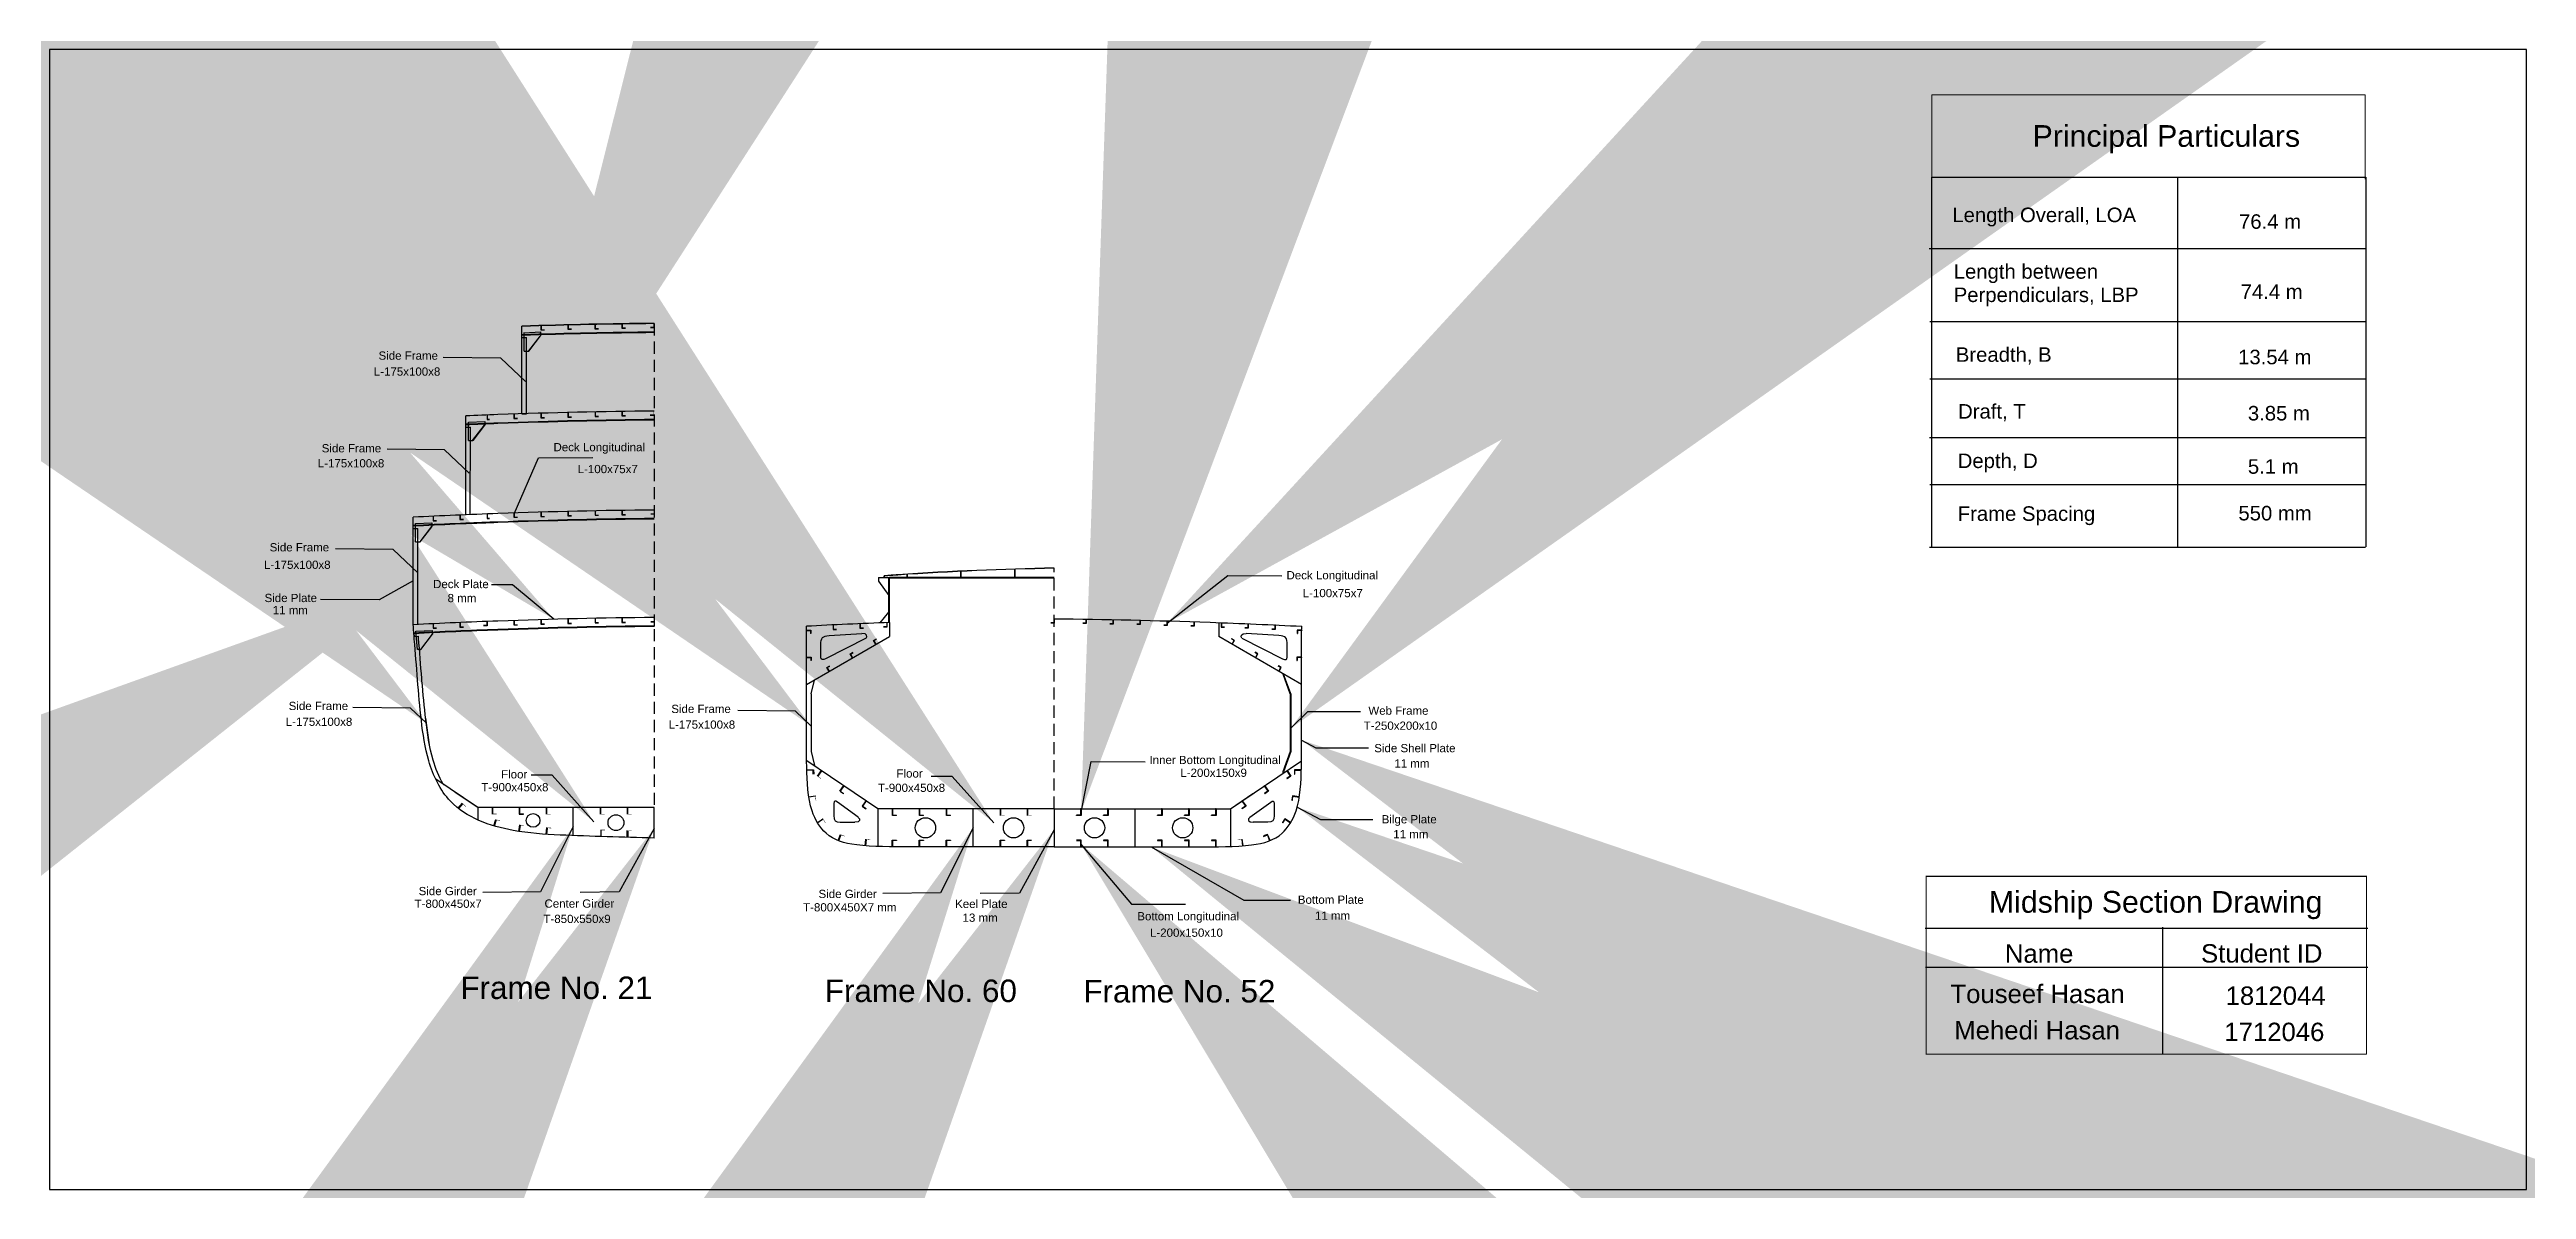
# Model space of a CAD drawing. Header units: inches. Extents: x 19.8 to 70.8, y 11.9 to 35.4.
import ezdxf
from ezdxf.enums import TextEntityAlignment as Align

# ---------------------------------------------------------------- set-up
doc = ezdxf.new("R2010")
doc.units = ezdxf.units.IN
doc.header["$MEASUREMENT"] = 0
for name, pattern in [('C_SOLID_M', [0]), ('DASHED2', [0.375, 0.25, -0.125]), ('HIDDEN', [0.375, 0.25, -0.125])]:
    doc.linetypes.add(name, pattern=pattern)
for name, color, linetype in [('1', 7, 'Continuous'), ('2', 7, 'Continuous'), ('DITTOS', 2, 'C_SOLID_M'), ('L', 3, 'Continuous'), ('T', 4, 'Continuous')]:
    doc.layers.add(name, color=color, linetype=linetype)
doc.layers.add('hatch', color=255, linetype='Continuous', lineweight=9)
doc.layers.add('Text', color=7, linetype='Continuous', lineweight=13)
doc.styles.get("Standard").update_dxf_attribs({"font": 'arial.ttf'})
doc.dimstyles.get("Standard").update_dxf_attribs({"dimtxt": 0.18, "dimasz": 0.18, "dimexe": 0.18, "dimexo": 0.0625, "dimgap": 0.09, "dimtad": 0, "dimtih": 1, "dimtoh": 1, "dimdec": 4, "dimzin": 0, "dimdsep": 46, "dimtxsty": 'Standard', "dimcen": 0.09, "dimadec": 0, "dimazin": 0, "dimtfac": 1, "dimtdec": 4, "dimtofl": 0, "dimtmove": 0, "dimatfit": 3, "dimfxl": 1, "dimtolj": 1, "dimtzin": 0, "dimarcsym": 0})

msp = doc.modelspace()

# ---------------------------------------------------------------- texts
at = {"layer": '1', "color": 5, "attachment_point": 7, "line_spacing_factor": 0.963855}
for s, insert, char_height, width in [('{\\C7;Principal Particulars}', (60.648, 33.217), 0.44671, 6.73301), ('{\\C7;Length Overall, LOA}', (58.994, 31.709), 0.29918, 3.9109), ('{\\C7;76.4 m}', (64.903, 31.657), 0.29918, 1.76081), ('{\\C7;Length between \\PPerpendiculars, LBP}', (59.023, 30.061), 0.29918, 3.91451), ('{\\C7;74.4 m}', (64.936, 30.215), 0.29918, 1.76081), ('{\\C7;Breadth, B}', (59.066, 28.863), 0.29918, 4.44846), ('{\\C7;13.54 m}', (64.884, 28.864), 0.29918, 1.76081), ('{\\C7;Draft, T}', (59.113, 27.692), 0.29918, 4.50925), ('{\\C7;3.85 m}', (65.085, 27.706), 0.29918, 1.52471), ('{\\C7;Depth, D}', (59.105, 26.638), 0.29918, 4.50925), ('{\\C7;5.1 m}', (65.085, 26.607), 0.29918, 1.52471), ('{\\C7;Frame Spacing}', (59.105, 25.55), 0.29918, 4.50925)]:
    msp.add_mtext(s, dxfattribs=dict(at, insert=insert, char_height=char_height, width=width))
at = {"layer": '1', "color": 5, "linetype": 'DASHED2', "insert": (64.89, 25.948), "char_height": 0.29917, "attachment_point": 1}
msp.add_mtext_dynamic_manual_height_columns('{\\C7;550 mm}', width=4.76061, gutter_width=0.379, heights=[0], dxfattribs=at)
at = {"layer": 'Text', "ltscale": 0.5}
for s, p in [('Side Frame', (27.171, 29.047)), ('L-175x100x8', (27.146, 28.718)), ('Side Frame', (26, 27.137)), ('Deck Longitudinal', (31.107, 27.16)), ('L-175x100x8', (25.992, 26.827)), ('L-100x75x7', (31.282, 26.708)), ('Side Frame', (24.927, 25.095)), ('L-175x100x8', (24.884, 24.735)), ('Deck Longitudinal', (46.214, 24.519)), ('Side Plate', (24.75, 24.05)), ('Deck Plate', (28.256, 24.337)), ('8 mm', (28.278, 24.048)), ('L-100x75x7', (46.225, 24.151)), ('11 mm', (24.74, 23.799)), ('L-175x100x8', (25.332, 21.498)), ('Side Frame', (25.319, 21.824)), ('L-175x100x8', (33.223, 21.439)), ('Side Frame', (33.205, 21.763)), ('T-250x200x10', (47.62, 21.417)), ('Web Frame', (47.578, 21.727)), ('Side Shell Plate', (47.917, 20.954)), ('Floor', (29.354, 20.414)), ('Floor', (37.503, 20.432)), ('Inner Bottom Longitudinal', (43.799, 20.71)), ('L-200x150x9', (43.769, 20.446)), ('11 mm', (47.856, 20.639)), ('T-900x450x8', (29.368, 20.149)), ('T-900x450x8', (37.543, 20.136)), ('Bilge Plate', (47.8, 19.487)), ('11 mm', (47.834, 19.18)), ('Side Girder', (27.984, 18.007)), ('Side Girder', (36.226, 17.948)), ('Bottom Plate', (46.184, 17.829)), ('T-800x450x7', (27.993, 17.746)), ('T-850x550x9', (30.649, 17.433)), ('Center Girder', (30.697, 17.749)), ('T-800X450X7 mm', (36.271, 17.672)), ('Keel Plate', (38.982, 17.742)), ('13 mm', (38.957, 17.458)), (' Bottom Longitudinal', (43.212, 17.488)), ('11 mm', (46.22, 17.5)), ('L-200x150x10', (43.209, 17.149))]:
    msp.add_text(s, height=0.1698, dxfattribs=at).set_placement(p, align=Align.MIDDLE_CENTER)
at = {"layer": 'Text', "color": 7, "true_color": 0xffffff, "attachment_point": 7, "line_spacing_factor": 0.963855}
for s, insert, char_height, width in [('{\\C7;Midship Section Drawing}', (59.747, 17.425), 0.44725, 8.86684), ('{\\C7;Name}', (60.077, 16.523), 0.3791, 7.51515), ('{\\C7;Student ID}', (64.12, 16.527), 0.37907, 7.51515), ('{\\C7;Touseef Hasan}', (58.955, 15.693), 0.37907, 7.51515), ('{\\C7;1812044}', (64.626, 15.655), 0.37907, 7.51515), ('{\\C7;Mehedi Hasan}', (59.034, 14.942), 0.37907, 7.51515), ('{\\C7;1712046}', (64.6, 14.908), 0.37907, 7.51515)]:
    msp.add_mtext(s, dxfattribs=dict(at, insert=insert, char_height=char_height, width=width))
at = {"layer": 'Text', "char_height": 0.46365, "attachment_point": 1}
for s, insert in [('Frame No. 21', (28.244, 16.245)), ('Frame No. 60', (35.756, 16.182)), ('Frame No. 52', (41.084, 16.173))]:
    msp.add_mtext_dynamic_manual_height_columns(s, width=5.60499, gutter_width=0.927, heights=[0], dxfattribs=dict(at, insert=insert))

# ---------------------------------------------------------------- hatches: boundary and pattern name
at = {"layer": 'L'}
h = msp.add_hatch(color=256, dxfattribs=at)
h.dxf.hatch_style = 1
h.paths.add_polyline_path([(29.913, 29.667), (29.906, 29.667), (29.906, 29.575), (29.976, 29.575), (29.976, 29.581), (29.913, 29.581)])
h = msp.add_hatch(color=256, dxfattribs=at)
h.dxf.hatch_style = 1
h.paths.add_polyline_path([(30.469, 29.682), (30.463, 29.682), (30.463, 29.59), (30.532, 29.59), (30.532, 29.596), (30.469, 29.596)])
h = msp.add_hatch(color=256, dxfattribs=at)
h.dxf.hatch_style = 1
h.paths.add_polyline_path([(31.026, 29.694), (31.019, 29.694), (31.019, 29.602), (31.089, 29.602), (31.089, 29.608), (31.026, 29.608)])
h = msp.add_hatch(color=256, dxfattribs=at)
h.dxf.hatch_style = 1
h.paths.add_polyline_path([(31.582, 29.704), (31.575, 29.704), (31.575, 29.611), (31.645, 29.611), (31.645, 29.617), (31.582, 29.617)])
h = msp.add_hatch(color=256, dxfattribs=at)
h.dxf.hatch_style = 1
h.paths.add_polyline_path([(32.223, 29.711), (32.229, 29.711), (32.229, 29.618), (32.16, 29.618), (32.16, 29.625), (32.223, 29.625)])
h = msp.add_hatch(color=256, dxfattribs=at)
h.dxf.hatch_style = 1
h.paths.add_polyline_path([(28.843, 27.729), (28.843, 27.736), (28.8, 27.736), (28.8, 27.822), (28.794, 27.822), (28.794, 27.729)])
h = msp.add_hatch(color=256, dxfattribs=at)
h.dxf.hatch_style = 1
h.paths.add_polyline_path([(29.356, 27.842), (29.35, 27.842), (29.35, 27.749), (29.419, 27.749), (29.419, 27.756), (29.356, 27.756)])
h = msp.add_hatch(color=256, dxfattribs=at)
h.dxf.hatch_style = 1
h.paths.add_polyline_path([(29.913, 27.859), (29.906, 27.859), (29.906, 27.767), (29.976, 27.767), (29.976, 27.773), (29.913, 27.773)])
h = msp.add_hatch(color=256, dxfattribs=at)
h.dxf.hatch_style = 1
h.paths.add_polyline_path([(30.469, 27.874), (30.463, 27.874), (30.463, 27.781), (30.532, 27.781), (30.532, 27.788), (30.469, 27.788)])
h = msp.add_hatch(color=256, dxfattribs=at)
h.dxf.hatch_style = 1
h.paths.add_polyline_path([(31.026, 27.886), (31.02, 27.886), (31.02, 27.794), (31.089, 27.794), (31.089, 27.8), (31.026, 27.8)])
h = msp.add_hatch(color=256, dxfattribs=at)
h.dxf.hatch_style = 1
h.paths.add_polyline_path([(31.582, 27.896), (31.575, 27.896), (31.575, 27.803), (31.645, 27.803), (31.645, 27.809), (31.582, 27.809)])
h = msp.add_hatch(color=256, dxfattribs=at)
h.dxf.hatch_style = 1
h.paths.add_polyline_path([(32.221, 27.903), (32.227, 27.903), (32.227, 27.81), (32.158, 27.81), (32.158, 27.816), (32.221, 27.816)])
h = msp.add_hatch(color=256, dxfattribs=at)
h.dxf.hatch_style = 1
h.paths.add_polyline_path([(27.687, 25.735), (27.681, 25.735), (27.681, 25.643), (27.751, 25.643), (27.751, 25.649), (27.687, 25.649)])
h = msp.add_hatch(color=256, dxfattribs=at)
h.dxf.hatch_style = 1
h.paths.add_polyline_path([(28.243, 25.76), (28.237, 25.76), (28.237, 25.667), (28.306, 25.667), (28.306, 25.674), (28.243, 25.674)])
h = msp.add_hatch(color=256, dxfattribs=at)
h.dxf.hatch_style = 1
h.paths.add_polyline_path([(28.843, 25.689), (28.843, 25.696), (28.8, 25.696), (28.8, 25.782), (28.794, 25.782), (28.794, 25.689)])
h = msp.add_hatch(color=256, dxfattribs=at)
h.dxf.hatch_style = 1
h.paths.add_polyline_path([(28.843, 25.689), (28.843, 25.696), (28.8, 25.696), (28.8, 25.782), (28.794, 25.782), (28.794, 25.689)])
h = msp.add_hatch(color=256, dxfattribs=at)
h.dxf.hatch_style = 1
h.paths.add_polyline_path([(29.356, 25.802), (29.35, 25.802), (29.35, 25.709), (29.419, 25.709), (29.419, 25.716), (29.356, 25.716)])
h = msp.add_hatch(color=256, dxfattribs=at)
h.dxf.hatch_style = 1
h.paths.add_polyline_path([(29.913, 25.819), (29.906, 25.819), (29.906, 25.727), (29.976, 25.727), (29.976, 25.733), (29.913, 25.733)])
h = msp.add_hatch(color=256, dxfattribs=at)
h.dxf.hatch_style = 1
h.paths.add_polyline_path([(30.469, 25.834), (30.463, 25.834), (30.463, 25.741), (30.532, 25.741), (30.532, 25.748), (30.469, 25.748)])
h = msp.add_hatch(color=256, dxfattribs=at)
h.dxf.hatch_style = 1
h.paths.add_polyline_path([(31.026, 25.846), (31.02, 25.846), (31.02, 25.754), (31.089, 25.754), (31.089, 25.76), (31.026, 25.76)])
h = msp.add_hatch(color=256, dxfattribs=at)
h.dxf.hatch_style = 1
h.paths.add_polyline_path([(31.582, 25.856), (31.575, 25.856), (31.575, 25.763), (31.645, 25.763), (31.645, 25.769), (31.582, 25.769)])
h = msp.add_hatch(color=256, dxfattribs=at)
h.dxf.hatch_style = 1
h.paths.add_polyline_path([(32.23, 25.863), (32.236, 25.863), (32.236, 25.77), (32.167, 25.77), (32.167, 25.776), (32.23, 25.776)])
h = msp.add_hatch(color=256, dxfattribs=at)
h.dxf.hatch_style = 1
h.paths.add_polyline_path([(27.687, 23.519), (27.681, 23.519), (27.681, 23.426), (27.751, 23.426), (27.751, 23.433), (27.687, 23.433)])
h = msp.add_hatch(color=256, dxfattribs=at)
h.dxf.hatch_style = 1
h.paths.add_polyline_path([(28.243, 23.544), (28.237, 23.544), (28.237, 23.451), (28.306, 23.451), (28.306, 23.458), (28.243, 23.458)])
h = msp.add_hatch(color=256, dxfattribs=at)
h.dxf.hatch_style = 1
h.paths.add_polyline_path([(28.787, 23.566), (28.794, 23.566), (28.794, 23.473), (28.724, 23.473), (28.724, 23.48), (28.787, 23.48)])
h = msp.add_hatch(color=256, dxfattribs=at)
h.dxf.hatch_style = 1
h.paths.add_polyline_path([(28.744, 23.473), (28.744, 23.48), (28.787, 23.48), (28.787, 23.566), (28.794, 23.566), (28.794, 23.473)])
h = msp.add_hatch(color=256, dxfattribs=at)
h.dxf.hatch_style = 1
h.paths.add_polyline_path([(29.356, 23.586), (29.35, 23.586), (29.35, 23.493), (29.419, 23.493), (29.419, 23.499), (29.356, 23.499)])
h = msp.add_hatch(color=256, dxfattribs=at)
h.dxf.hatch_style = 1
h.paths.add_polyline_path([(29.913, 23.603), (29.906, 23.603), (29.906, 23.51), (29.976, 23.51), (29.976, 23.517), (29.913, 23.517)])
h = msp.add_hatch(color=256, dxfattribs=at)
h.dxf.hatch_style = 1
h.paths.add_polyline_path([(30.469, 23.618), (30.463, 23.618), (30.463, 23.525), (30.532, 23.525), (30.532, 23.532), (30.469, 23.532)])
h = msp.add_hatch(color=256, dxfattribs=at)
h.dxf.hatch_style = 1
h.paths.add_polyline_path([(31.026, 23.63), (31.02, 23.63), (31.02, 23.537), (31.089, 23.537), (31.089, 23.544), (31.026, 23.544)])
h = msp.add_hatch(color=256, dxfattribs=at)
h.dxf.hatch_style = 1
h.paths.add_polyline_path([(31.582, 23.639), (31.575, 23.639), (31.575, 23.547), (31.645, 23.547), (31.645, 23.553), (31.582, 23.553)])
h = msp.add_hatch(color=256, dxfattribs=at)
h.dxf.hatch_style = 1
h.paths.add_polyline_path([(32.23, 23.646), (32.236, 23.646), (32.236, 23.554), (32.167, 23.554), (32.167, 23.56), (32.23, 23.56)])
h = msp.add_hatch(color=256, dxfattribs=at)
h.dxf.hatch_style = 1
h.paths.add_polyline_path([(35.931, 23.494), (35.925, 23.494), (35.925, 23.402), (35.994, 23.402), (35.994, 23.408), (35.931, 23.408)])
h = msp.add_hatch(color=256, dxfattribs=at)
h.dxf.hatch_style = 1
h.paths.add_polyline_path([(36.487, 23.519), (36.48, 23.519), (36.48, 23.426), (36.55, 23.426), (36.55, 23.433), (36.487, 23.433)])
h = msp.add_hatch(color=256, dxfattribs=at)
h.dxf.hatch_style = 1
h.paths.add_polyline_path([(37.031, 23.541), (37.037, 23.541), (37.037, 23.448), (36.968, 23.448), (36.968, 23.455), (37.031, 23.455)])
h = msp.add_hatch(color=256, dxfattribs=at)
h.dxf.hatch_style = 1
h.paths.add_polyline_path([(36.987, 23.448), (36.987, 23.455), (37.031, 23.455), (37.031, 23.541), (37.037, 23.541), (37.037, 23.448)])
h = msp.add_hatch(color=256, dxfattribs=at)
h.dxf.hatch_style = 1
h.paths.add_polyline_path([(40.475, 23.622), (40.481, 23.622), (40.481, 23.529), (40.411, 23.529), (40.411, 23.535), (40.475, 23.535)])
h = msp.add_hatch(color=256, dxfattribs=at)
h.dxf.hatch_style = 1
h.paths.add_polyline_path([(41.135, 23.614), (41.142, 23.614), (41.142, 23.522), (41.072, 23.522), (41.072, 23.528), (41.135, 23.528)])
h = msp.add_hatch(color=256, dxfattribs=at)
h.dxf.hatch_style = 1
h.paths.add_polyline_path([(41.691, 23.605), (41.698, 23.605), (41.698, 23.512), (41.628, 23.512), (41.628, 23.519), (41.691, 23.519)])
h = msp.add_hatch(color=256, dxfattribs=at)
h.dxf.hatch_style = 1
h.paths.add_polyline_path([(42.248, 23.593), (42.254, 23.593), (42.254, 23.5), (42.185, 23.5), (42.185, 23.507), (42.248, 23.507)])
h = msp.add_hatch(color=256, dxfattribs=at)
h.dxf.hatch_style = 1
h.paths.add_polyline_path([(42.804, 23.578), (42.811, 23.578), (42.811, 23.485), (42.741, 23.485), (42.741, 23.492), (42.804, 23.492)])
h = msp.add_hatch(color=256, dxfattribs=at)
h.dxf.hatch_style = 1
h.paths.add_polyline_path([(43.361, 23.561), (43.368, 23.561), (43.368, 23.468), (43.298, 23.468), (43.298, 23.474), (43.361, 23.474)])
h = msp.add_hatch(color=256, dxfattribs=at)
h.dxf.hatch_style = 1
h.paths.add_polyline_path([(43.974, 23.448), (43.974, 23.455), (43.93, 23.455), (43.93, 23.541), (43.924, 23.541), (43.924, 23.448)])
h = msp.add_hatch(color=256, dxfattribs=at)
h.dxf.hatch_style = 1
h.paths.add_polyline_path([(43.93, 23.541), (43.924, 23.541), (43.924, 23.448), (43.993, 23.448), (43.993, 23.455), (43.93, 23.455)])
h = msp.add_hatch(color=256, dxfattribs=at)
h.dxf.hatch_style = 1
h.paths.add_polyline_path([(44.474, 23.519), (44.48, 23.519), (44.48, 23.426), (44.411, 23.426), (44.411, 23.433), (44.474, 23.433)])
h = msp.add_hatch(color=256, dxfattribs=at)
h.dxf.hatch_style = 1
h.paths.add_polyline_path([(45.03, 23.494), (45.036, 23.494), (45.036, 23.402), (44.967, 23.402), (44.967, 23.408), (45.03, 23.408)])
h = msp.add_hatch(color=256, dxfattribs=at)
h.dxf.hatch_style = 1
h.paths.add_polyline_path([(35.463, 23.38), (35.463, 23.317), (35.47, 23.317), (35.47, 23.386), (35.377, 23.386), (35.377, 23.38)])
h = msp.add_hatch(color=256, dxfattribs=at)
h.dxf.hatch_style = 1
h.paths.add_polyline_path([(36.769, 23.172), (36.823, 23.204), (36.82, 23.209), (36.76, 23.175), (36.806, 23.094), (36.812, 23.098)])
h = msp.add_hatch(color=256, dxfattribs=at)
h.dxf.hatch_style = 1
h.paths.add_polyline_path([(44.192, 23.172), (44.137, 23.204), (44.141, 23.209), (44.201, 23.175), (44.154, 23.094), (44.149, 23.098)])
h = msp.add_hatch(color=256, dxfattribs=at)
h.dxf.hatch_style = 1
h.paths.add_polyline_path([(45.498, 23.38), (45.498, 23.317), (45.491, 23.317), (45.491, 23.386), (45.584, 23.386), (45.584, 23.38)])
h = msp.add_hatch(color=256, dxfattribs=at)
h.dxf.hatch_style = 1
h.paths.add_polyline_path([(35.468, 22.823), (35.468, 22.76), (35.475, 22.76), (35.475, 22.83), (35.382, 22.83), (35.382, 22.823)])
h = msp.add_hatch(color=256, dxfattribs=at)
h.dxf.hatch_style = 1
h.paths.add_polyline_path([(35.806, 22.614), (35.861, 22.645), (35.858, 22.651), (35.797, 22.616), (35.844, 22.536), (35.85, 22.539)])
h = msp.add_hatch(color=256, dxfattribs=at)
h.dxf.hatch_style = 1
h.paths.add_polyline_path([(36.288, 22.893), (36.342, 22.925), (36.339, 22.93), (36.279, 22.895), (36.325, 22.815), (36.331, 22.818)])
h = msp.add_hatch(color=256, dxfattribs=at)
h.dxf.hatch_style = 1
h.paths.add_polyline_path([(44.673, 22.893), (44.619, 22.925), (44.622, 22.93), (44.682, 22.895), (44.636, 22.815), (44.63, 22.818)])
h = msp.add_hatch(color=256, dxfattribs=at)
h.dxf.hatch_style = 1
h.paths.add_polyline_path([(45.155, 22.614), (45.1, 22.645), (45.103, 22.651), (45.163, 22.616), (45.117, 22.536), (45.111, 22.539)])
h = msp.add_hatch(color=256, dxfattribs=at)
h.dxf.hatch_style = 1
h.paths.add_polyline_path([(45.492, 22.823), (45.492, 22.76), (45.486, 22.76), (45.486, 22.83), (45.579, 22.83), (45.579, 22.823)])
h = msp.add_hatch(color=256, dxfattribs=at)
h.dxf.hatch_style = 1
h.paths.add_polyline_path([(35.385, 20.495), (35.385, 20.504), (35.524, 20.507), (35.527, 20.415), (35.517, 20.415), (35.515, 20.498)])
h = msp.add_hatch(color=256, dxfattribs=at)
h.dxf.hatch_style = 1
h.paths.add_polyline_path([(35.612, 20.377), (35.682, 20.33), (35.677, 20.323), (35.6, 20.375), (35.678, 20.491), (35.685, 20.486)])
h = msp.add_hatch(color=256, dxfattribs=at)
h.dxf.hatch_style = 1
h.paths.add_polyline_path([(45.349, 20.377), (45.279, 20.33), (45.284, 20.323), (45.361, 20.375), (45.283, 20.491), (45.276, 20.486)])
h = msp.add_hatch(color=256, dxfattribs=at)
h.dxf.hatch_style = 1
h.paths.add_polyline_path([(45.575, 20.495), (45.576, 20.504), (45.437, 20.507), (45.434, 20.415), (45.444, 20.415), (45.446, 20.498)])
h = msp.add_hatch(color=256, dxfattribs=at)
h.dxf.hatch_style = 1
h.paths.add_polyline_path([(35.427, 19.941), (35.426, 19.95), (35.563, 19.972), (35.578, 19.88), (35.568, 19.879), (35.555, 19.961)])
h = msp.add_hatch(color=256, dxfattribs=at)
h.dxf.hatch_style = 1
h.paths.add_polyline_path([(36.074, 20.067), (36.144, 20.02), (36.139, 20.013), (36.062, 20.065), (36.14, 20.18), (36.147, 20.176)])
h = msp.add_hatch(color=256, dxfattribs=at)
h.dxf.hatch_style = 1
h.paths.add_polyline_path([(44.887, 20.067), (44.817, 20.02), (44.822, 20.013), (44.899, 20.065), (44.821, 20.18), (44.814, 20.176)])
h = msp.add_hatch(color=256, dxfattribs=at)
h.dxf.hatch_style = 1
h.paths.add_polyline_path([(45.534, 19.941), (45.535, 19.95), (45.398, 19.972), (45.383, 19.88), (45.392, 19.879), (45.405, 19.961)])
h = msp.add_hatch(color=256, dxfattribs=at)
h.dxf.hatch_style = 1
h.paths.add_polyline_path([(28.203, 19.711), (28.197, 19.717), (28.292, 19.818), (28.36, 19.755), (28.353, 19.748), (28.292, 19.805)])
h = msp.add_hatch(color=256, dxfattribs=at)
h.dxf.hatch_style = 1
h.paths.add_polyline_path([(28.907, 19.6), (28.991, 19.6), (28.991, 19.591), (28.899, 19.591), (28.899, 19.73), (28.907, 19.73)])
h = msp.add_hatch(color=256, dxfattribs=at)
h.dxf.hatch_style = 1
h.paths.add_polyline_path([(28.944, 19.348), (28.936, 19.35), (28.975, 19.484), (29.064, 19.458), (29.061, 19.449), (28.981, 19.472)])
h = msp.add_hatch(color=256, dxfattribs=at)
h.dxf.hatch_style = 1
h.paths.add_polyline_path([(29.463, 19.599), (29.548, 19.599), (29.548, 19.591), (29.455, 19.591), (29.455, 19.73), (29.463, 19.73)])
h = msp.add_hatch(color=256, dxfattribs=at)
h.dxf.hatch_style = 1
h.paths.add_polyline_path([(30.02, 19.599), (30.104, 19.599), (30.104, 19.591), (30.011, 19.591), (30.011, 19.73), (30.02, 19.73)])
h = msp.add_hatch(color=256, dxfattribs=at)
h.dxf.hatch_style = 1
h.paths.add_polyline_path([(31.132, 19.599), (31.217, 19.599), (31.217, 19.591), (31.124, 19.591), (31.124, 19.73), (31.132, 19.73)])
h = msp.add_hatch(color=256, dxfattribs=at)
h.dxf.hatch_style = 1
h.paths.add_polyline_path([(31.689, 19.599), (31.773, 19.599), (31.773, 19.591), (31.68, 19.591), (31.68, 19.73), (31.689, 19.73)])
h = msp.add_hatch(color=256, dxfattribs=at)
h.dxf.hatch_style = 1
h.paths.add_polyline_path([(35.609, 19.415), (35.604, 19.423), (35.721, 19.498), (35.771, 19.42), (35.764, 19.415), (35.718, 19.486)])
h = msp.add_hatch(color=256, dxfattribs=at)
h.dxf.hatch_style = 1
h.paths.add_polyline_path([(36.535, 19.757), (36.605, 19.71), (36.601, 19.703), (36.524, 19.754), (36.601, 19.87), (36.608, 19.865)])
h = msp.add_hatch(color=256, dxfattribs=at)
h.dxf.hatch_style = 1
h.paths.add_polyline_path([(37.15, 19.575), (37.235, 19.575), (37.235, 19.566), (37.142, 19.566), (37.142, 19.705), (37.15, 19.705)])
h = msp.add_hatch(color=256, dxfattribs=at)
h.dxf.hatch_style = 1
h.paths.add_polyline_path([(37.707, 19.574), (37.791, 19.574), (37.791, 19.566), (37.699, 19.566), (37.699, 19.705), (37.707, 19.705)])
h = msp.add_hatch(color=256, dxfattribs=at)
h.dxf.hatch_style = 1
h.paths.add_polyline_path([(38.263, 19.574), (38.348, 19.574), (38.348, 19.566), (38.255, 19.566), (38.255, 19.705), (38.263, 19.705)])
h = msp.add_hatch(color=256, dxfattribs=at)
h.dxf.hatch_style = 1
h.paths.add_polyline_path([(39.376, 19.574), (39.46, 19.574), (39.46, 19.566), (39.368, 19.566), (39.368, 19.705), (39.376, 19.705)])
h = msp.add_hatch(color=256, dxfattribs=at)
h.dxf.hatch_style = 1
h.paths.add_polyline_path([(39.932, 19.574), (40.017, 19.574), (40.017, 19.566), (39.924, 19.566), (39.924, 19.705), (39.932, 19.705)])
h = msp.add_hatch(color=256, dxfattribs=at)
h.dxf.hatch_style = 1
h.paths.add_polyline_path([(41.028, 19.574), (40.944, 19.574), (40.944, 19.566), (41.037, 19.566), (41.037, 19.705), (41.028, 19.705)])
h = msp.add_hatch(color=256, dxfattribs=at)
h.dxf.hatch_style = 1
h.paths.add_polyline_path([(41.585, 19.574), (41.5, 19.574), (41.5, 19.566), (41.593, 19.566), (41.593, 19.705), (41.585, 19.705)])
h = msp.add_hatch(color=256, dxfattribs=at)
h.dxf.hatch_style = 1
h.paths.add_polyline_path([(42.698, 19.574), (42.613, 19.574), (42.613, 19.566), (42.706, 19.566), (42.706, 19.705), (42.698, 19.705)])
h = msp.add_hatch(color=256, dxfattribs=at)
h.dxf.hatch_style = 1
h.paths.add_polyline_path([(43.254, 19.574), (43.17, 19.574), (43.17, 19.566), (43.262, 19.566), (43.262, 19.705), (43.254, 19.705)])
h = msp.add_hatch(color=256, dxfattribs=at)
h.dxf.hatch_style = 1
h.paths.add_polyline_path([(43.81, 19.575), (43.726, 19.575), (43.726, 19.566), (43.819, 19.566), (43.819, 19.705), (43.81, 19.705)])
h = msp.add_hatch(color=256, dxfattribs=at)
h.dxf.hatch_style = 1
h.paths.add_polyline_path([(44.425, 19.757), (44.355, 19.71), (44.36, 19.703), (44.437, 19.754), (44.359, 19.87), (44.352, 19.865)])
h = msp.add_hatch(color=256, dxfattribs=at)
h.dxf.hatch_style = 1
h.paths.add_polyline_path([(45.352, 19.415), (45.357, 19.423), (45.24, 19.498), (45.189, 19.42), (45.197, 19.415), (45.242, 19.486)])
h = msp.add_hatch(color=256, dxfattribs=at)
h.dxf.hatch_style = 1
h.paths.add_polyline_path([(29.456, 19.235), (29.447, 19.237), (29.467, 19.374), (29.559, 19.36), (29.558, 19.351), (29.475, 19.364)])
h = msp.add_hatch(color=256, dxfattribs=at)
h.dxf.hatch_style = 1
h.paths.add_polyline_path([(30.023, 19.178), (30.014, 19.178), (30.025, 19.317), (30.118, 19.31), (30.117, 19.301), (30.034, 19.307)])
h = msp.add_hatch(color=256, dxfattribs=at)
h.dxf.hatch_style = 1
h.paths.add_polyline_path([(31.139, 19.131), (31.13, 19.131), (31.13, 19.27), (31.223, 19.27), (31.223, 19.26), (31.139, 19.26)])
h = msp.add_hatch(color=256, dxfattribs=at)
h.dxf.hatch_style = 1
h.paths.add_polyline_path([(31.695, 19.244), (31.778, 19.244), (31.778, 19.253), (31.685, 19.253), (31.685, 19.114), (31.695, 19.114)])
h = msp.add_hatch(color=256, dxfattribs=at)
h.dxf.hatch_style = 1
h.paths.add_polyline_path([(36.083, 19.164), (36.161, 19.134), (36.164, 19.143), (36.078, 19.176), (36.028, 19.046), (36.037, 19.043)])
h = msp.add_hatch(color=256, dxfattribs=at)
h.dxf.hatch_style = 1
h.paths.add_polyline_path([(36.611, 19.068), (36.694, 19.057), (36.695, 19.066), (36.603, 19.078), (36.586, 18.94), (36.595, 18.939)])
h = msp.add_hatch(color=256, dxfattribs=at)
h.dxf.hatch_style = 1
h.paths.add_polyline_path([(37.151, 18.92), (37.142, 18.92), (37.142, 19.059), (37.235, 19.059), (37.235, 19.05), (37.151, 19.05)])
h = msp.add_hatch(color=256, dxfattribs=at)
h.dxf.hatch_style = 1
h.paths.add_polyline_path([(37.708, 18.917), (37.699, 18.917), (37.699, 19.056), (37.791, 19.056), (37.791, 19.047), (37.708, 19.047)])
h = msp.add_hatch(color=256, dxfattribs=at)
h.dxf.hatch_style = 1
h.paths.add_polyline_path([(38.264, 18.917), (38.255, 18.917), (38.255, 19.056), (38.348, 19.056), (38.348, 19.047), (38.264, 19.047)])
h = msp.add_hatch(color=256, dxfattribs=at)
h.dxf.hatch_style = 1
h.paths.add_polyline_path([(39.377, 18.917), (39.368, 18.917), (39.368, 19.056), (39.46, 19.056), (39.46, 19.047), (39.377, 19.047)])
h = msp.add_hatch(color=256, dxfattribs=at)
h.dxf.hatch_style = 1
h.paths.add_polyline_path([(39.933, 19.047), (40.017, 19.047), (40.017, 19.056), (39.924, 19.056), (39.924, 18.917), (39.933, 18.917)])
h = msp.add_hatch(color=256, dxfattribs=at)
h.dxf.hatch_style = 1
h.paths.add_polyline_path([(41.028, 19.047), (40.944, 19.047), (40.944, 19.056), (41.037, 19.056), (41.037, 18.917), (41.028, 18.917)])
h = msp.add_hatch(color=256, dxfattribs=at)
h.dxf.hatch_style = 1
h.paths.add_polyline_path([(41.584, 18.917), (41.593, 18.917), (41.593, 19.056), (41.5, 19.056), (41.5, 19.047), (41.584, 19.047)])
h = msp.add_hatch(color=256, dxfattribs=at)
h.dxf.hatch_style = 1
h.paths.add_polyline_path([(42.697, 18.917), (42.706, 18.917), (42.706, 19.056), (42.613, 19.056), (42.613, 19.047), (42.697, 19.047)])
h = msp.add_hatch(color=256, dxfattribs=at)
h.dxf.hatch_style = 1
h.paths.add_polyline_path([(43.253, 18.917), (43.262, 18.917), (43.262, 19.056), (43.17, 19.056), (43.17, 19.047), (43.253, 19.047)])
h = msp.add_hatch(color=256, dxfattribs=at)
h.dxf.hatch_style = 1
h.paths.add_polyline_path([(43.809, 18.92), (43.819, 18.92), (43.819, 19.059), (43.726, 19.059), (43.726, 19.05), (43.809, 19.05)])
h = msp.add_hatch(color=256, dxfattribs=at)
h.dxf.hatch_style = 1
h.paths.add_polyline_path([(44.35, 19.068), (44.267, 19.057), (44.266, 19.066), (44.358, 19.078), (44.375, 18.94), (44.366, 18.939)])
h = msp.add_hatch(color=256, dxfattribs=at)
h.dxf.hatch_style = 1
h.paths.add_polyline_path([(44.878, 19.164), (44.8, 19.134), (44.797, 19.143), (44.883, 19.176), (44.933, 19.046), (44.924, 19.043)])

# ---------------------------------------------------------------- linework, layer by layer
for p, q in [((58.564, 32.728), (58.564, 25.103)), ((58.565, 32.728), (67.516, 32.728)), ((63.633, 32.722), (63.633, 25.097)), ((67.516, 32.727), (67.516, 25.102)), ((58.518, 31.252), (67.514, 31.252)), ((58.532, 29.751), (67.511, 29.751)), ((29.512, 29.418), (29.605, 29.418)), ((29.56, 29.519), (29.895, 29.535)), ((29.56, 29.141), (29.56, 29.52)), ((29.56, 29.141), (29.653, 29.141)), ((29.605, 29.141), (29.644, 29.141)), ((29.626, 29.141), (29.653, 29.141)), ((29.895, 29.535), (29.897, 29.456)), ((29.897, 29.48), (29.898, 29.456)), ((58.532, 28.571), (67.514, 28.571)), ((28.355, 27.573), (28.456, 27.573)), ((28.41, 27.673), (28.746, 27.69)), ((28.41, 27.295), (28.41, 27.674)), ((28.74, 27.634), (28.741, 27.61)), ((28.746, 27.69), (28.747, 27.61)), ((28.41, 27.295), (28.504, 27.295)), ((28.455, 27.295), (28.497, 27.295)), ((28.476, 27.295), (28.504, 27.295)), ((58.525, 27.357), (67.512, 27.357)), ((58.532, 26.392), (67.51, 26.392)), ((27.321, 25.584), (27.657, 25.6)), ((27.321, 25.205), (27.321, 25.584)), ((27.657, 25.6), (27.658, 25.521)), ((27.273, 25.483), (27.366, 25.484)), ((27.321, 25.205), (27.415, 25.205)), ((27.387, 25.205), (27.415, 25.205)), ((58.524, 25.097), (67.511, 25.097)), ((37.452, 24.47), (37.452, 24.54)), ((37.462, 24.47), (37.462, 24.541)), ((38.558, 24.47), (38.558, 24.603)), ((38.567, 24.47), (38.567, 24.603)), ((39.669, 24.47), (39.669, 24.645)), ((39.678, 24.47), (39.678, 24.646)), ((36.863, 24.47), (37.435, 24.47)), ((36.863, 24.47), (36.863, 24.462)), ((36.98, 24.462), (36.863, 24.462)), ((36.863, 24.462), (36.863, 24.397)), ((36.863, 24.397), (37.076, 24.099)), ((37.076, 24.462), (36.98, 24.462)), ((37.076, 23.543), (37.076, 24.462)), ((37.076, 23.543), (37.076, 24.099)), ((40.48, 24.47), (37.087, 24.47)), ((37.087, 23.543), (37.087, 24.462)), ((37.087, 24.462), (40.48, 24.462)), ((37.087, 23.543), (37.087, 24.099)), ((36.899, 23.536), (37.076, 23.759)), ((37.087, 23.543), (37.087, 23.258)), ((43.874, 23.543), (43.874, 23.258)), ((27.287, 23.314), (27.291, 23.258)), ((27.291, 23.258), (27.38, 23.262)), ((27.329, 23.364), (27.669, 23.381)), ((27.364, 22.99), (27.329, 23.364)), ((27.401, 22.99), (27.364, 22.99)), ((27.401, 22.99), (27.433, 22.99)), ((27.673, 23.301), (27.669, 23.381)), ((27.671, 23.333), (27.673, 23.301)), ((35.38, 22.267), (37.087, 23.258)), ((36.812, 23.098), (36.769, 23.172)), ((45.581, 22.267), (43.874, 23.258)), ((36.846, 19.705), (35.382, 20.689)), ((44.115, 19.705), (45.579, 20.689)), ((32.237, 19.099), (32.236, 19.73)), ((36.846, 19.705), (36.846, 18.925)), ((38.811, 18.917), (38.811, 19.705)), ((40.48, 19.705), (44.115, 19.705)), ((40.481, 19.705), (40.48, 18.917)), ((42.15, 18.917), (42.15, 19.705)), ((44.115, 19.705), (44.115, 18.925)), ((67.539, 18.304), (58.447, 18.304)), ((58.435, 17.245), (67.554, 17.245)), ((63.328, 17.262), (63.328, 14.654)), ((58.443, 16.439), (67.556, 16.439))]:
    msp.add_line(p, q)
at = {"linetype": 'HIDDEN'}
for q in [(40.48, 24.667), (40.48, 23.553)]:
    msp.add_line((40.481, 19.705), q, dxfattribs=at)
for points, knots in [([(40.48, 24.667), (39.425, 24.643), (38.277, 24.602), (37.081, 24.514), (36.98, 24.505)], [0, 0, 0, 0, 3.543674, 3.838207, 3.838207, 3.838207, 3.838207]), ([(40.48, 24.663), (39.425, 24.638), (38.277, 24.598), (37.081, 24.51), (36.98, 24.501)], [0, 0, 0, 0, 3.543674, 3.838207, 3.838207, 3.838207, 3.838207]), ([(32.237, 19.099), (31.914, 19.107), (31.268, 19.125), (30.295, 19.158), (29.189, 19.225), (28.039, 19.633), (27.557, 20.656), (27.433, 21.523), (27.362, 22.363), (27.31, 23.02), (27.28, 23.398), (27.273, 23.499)], [0, 0, 0, 0, 1.045176, 2.090645, 3.140312, 4.673968, 5.69589, 6.611497, 7.516015, 8.419473, 8.7444, 8.7444, 8.7444, 8.7444]), ([(40.481, 23.622), (41.536, 23.613), (43.14, 23.576), (44.979, 23.499), (45.585, 23.466)], [0, 0, 0, 0, 3.543674, 5.505837, 5.505837, 5.505837, 5.505837]), ([(27.453, 22.344), (27.452, 22.359), (27.428, 22.651), (27.404, 22.957), (27.381, 23.249), (27.38, 23.262)], [7.4694314, 7.4694314, 7.4694314, 7.4694314, 7.5160146, 8.4194734, 8.4626148, 8.4626148, 8.4626148, 8.4626148]), ([(40.48, 18.917), (38.165, 18.915), (37.572, 18.917), (36.38, 18.918), (35.798, 19.096), (35.413, 19.693), (35.376, 20.592), (35.381, 21.412), (35.378, 22.29), (35.382, 22.793), (35.377, 23.336), (35.376, 23.466)], [0, 0, 0, 0, 1.04476, 2.090746, 2.972657, 3.625532, 4.533802, 5.434402, 6.335002, 7.235602, 7.5345, 7.5345, 7.5345, 7.5345]), ([(40.48, 18.917), (42.796, 18.915), (43.389, 18.917), (44.581, 18.918), (45.163, 19.096), (45.548, 19.693), (45.585, 20.592), (45.58, 21.412), (45.582, 22.29), (45.579, 22.793), (45.583, 23.336), (45.585, 23.466)], [0, 0, 0, 0, 1.04476, 2.090746, 2.972657, 3.625532, 4.533802, 5.434402, 6.335002, 7.235602, 7.5345, 7.5345, 7.5345, 7.5345])]:
    msp.add_open_spline(points, degree=3, knots=knots)
for points in [[(37.087, 23.543), (36.515, 23.521), (35.925, 23.496), (35.376, 23.466)], [(40.48, 23.622), (40.478, 23.622), (40.476, 23.622), (40.475, 23.622)]]:
    msp.add_open_spline(points, degree=3)
at = {"layer": '1'}
for p, q in [((29.512, 27.847), (29.512, 29.655)), ((29.653, 29.141), (29.897, 29.456)), ((29.653, 29.141), (29.897, 29.456)), ((29.657, 29.144), (29.897, 29.456)), ((28.355, 25.765), (28.355, 27.805)), ((28.497, 27.295), (28.741, 27.61)), ((28.504, 27.295), (28.747, 27.61)), ((28.504, 27.295), (28.747, 27.61)), ((28.507, 27.299), (28.747, 27.61)), ((27.273, 23.499), (27.273, 25.715)), ((27.415, 25.205), (27.658, 25.521)), ((27.415, 25.205), (27.658, 25.521)), ((27.418, 25.209), (27.658, 25.52)), ((27.433, 22.99), (27.673, 23.301)), ((36.846, 19.705), (35.382, 20.689)), ((44.115, 19.705), (45.579, 20.689)), ((28.603, 19.73), (27.738, 20.311)), ((28.603, 19.73), (28.141, 20.041)), ((36.846, 19.705), (36.384, 20.016)), ((44.115, 19.705), (44.577, 20.016)), ((32.237, 19.73), (28.603, 19.73)), ((28.603, 19.73), (28.603, 19.474)), ((30.568, 19.151), (30.568, 19.73)), ((36.846, 19.705), (36.846, 18.929)), ((40.48, 19.705), (36.846, 19.705)), ((38.811, 19.125), (38.811, 19.704)), ((38.811, 18.916), (38.811, 19.704)), ((42.15, 18.916), (42.15, 19.704)), ((44.115, 19.705), (44.115, 18.929))]:
    msp.add_line(p, q, dxfattribs=at)
at = {"layer": '1', "linetype": 'HIDDEN'}
for p, q in [((32.236, 29.711), (32.236, 23.409)), ((32.236, 23.409), (32.236, 19.73))]:
    msp.add_line(p, q, dxfattribs=at)
at = {"layer": '1'}
for points in [[(32.236, 29.711), (31.336, 29.704), (30.453, 29.686), (29.512, 29.655)], [(32.236, 29.706), (31.336, 29.699), (30.453, 29.681), (29.512, 29.65)]]:
    msp.add_open_spline(points, degree=3, dxfattribs=at)
for points, knots in [([(32.236, 27.903), (31.181, 27.894), (29.949, 27.866), (28.578, 27.814), (28.355, 27.805)], [0, 0, 0, 0, 3.543674, 4.230334, 4.230334, 4.230334, 4.230334]), ([(32.236, 27.903), (31.181, 27.894), (29.949, 27.866), (28.578, 27.814), (28.355, 27.805)], [0, 0, 0, 0, 3.543674, 4.230334, 4.230334, 4.230334, 4.230334]), ([(32.236, 25.863), (31.181, 25.854), (29.621, 25.819), (27.839, 25.744), (27.273, 25.715)], [0, 0, 0, 0, 3.543674, 5.355434, 5.355434, 5.355434, 5.355434]), ([(32.236, 23.646), (31.181, 23.638), (29.621, 23.602), (27.839, 23.528), (27.273, 23.499)], [0, 0, 0, 0, 3.543674, 5.355434, 5.355434, 5.355434, 5.355434])]:
    msp.add_open_spline(points, degree=3, knots=knots, dxfattribs=at)
at = {"layer": '2'}
for p, q in [((36.98, 24.462), (36.98, 24.505)), ((36.984, 24.47), (36.984, 24.506))]:
    msp.add_line(p, q, dxfattribs=at)
for points in [[(35.541, 22.352), (35.541, 22.353), (35.541, 22.355), (35.538, 22.357), (35.538, 22.357), (35.537, 22.358)], [(35.543, 20.595), (35.543, 20.593), (35.544, 20.59), (35.54, 20.586), (35.537, 20.585), (35.537, 20.585)]]:
    msp.add_open_spline(points, degree=3, knots=[0, 0, 0, 0, 0.00652588, 0.01043921, 0.01487512, 0.01487512, 0.01487512, 0.01487512], dxfattribs=at)
at = {"layer": 'DITTOS', "color": 2, "true_color": 0xffff00}
msp.add_lwpolyline([(19.778, 11.854), (70.826, 11.854), (70.826, 35.358), (19.778, 35.358)], close=True, dxfattribs=at)
at = {"layer": 'L'}
for p, q in [((29.605, 29.653), (29.605, 29.658)), ((29.906, 29.667), (29.906, 29.575)), ((29.913, 29.667), (29.913, 29.581)), ((30.463, 29.682), (30.463, 29.59)), ((30.469, 29.682), (30.469, 29.596)), ((31.019, 29.694), (31.019, 29.602)), ((31.026, 29.694), (31.026, 29.608)), ((31.575, 29.704), (31.575, 29.611)), ((31.575, 29.611), (31.645, 29.611)), ((31.582, 29.704), (31.582, 29.617)), ((31.582, 29.617), (31.645, 29.617)), ((32.223, 29.625), (32.16, 29.625)), ((32.229, 29.618), (32.16, 29.618)), ((29.906, 29.575), (29.976, 29.575)), ((29.913, 29.581), (29.976, 29.581)), ((30.463, 29.59), (30.532, 29.59)), ((30.469, 29.596), (30.532, 29.596)), ((31.019, 29.602), (31.089, 29.602)), ((31.026, 29.608), (31.089, 29.608)), ((28.794, 27.822), (28.794, 27.729)), ((28.794, 27.729), (28.843, 27.729)), ((28.8, 27.822), (28.8, 27.736)), ((28.8, 27.736), (28.843, 27.736)), ((29.35, 27.842), (29.35, 27.749)), ((29.35, 27.749), (29.419, 27.749)), ((29.356, 27.842), (29.356, 27.756)), ((29.356, 27.756), (29.419, 27.756)), ((29.512, 27.847), (29.512, 27.94)), ((29.512, 27.847), (29.605, 27.847)), ((29.906, 27.859), (29.906, 27.767)), ((29.906, 27.767), (29.976, 27.767)), ((29.913, 27.859), (29.913, 27.773)), ((29.913, 27.773), (29.976, 27.773)), ((30.463, 27.874), (30.463, 27.781)), ((30.463, 27.781), (30.532, 27.781)), ((30.469, 27.874), (30.469, 27.788)), ((30.469, 27.788), (30.532, 27.788)), ((31.02, 27.886), (31.02, 27.794)), ((31.02, 27.794), (31.089, 27.794)), ((31.026, 27.886), (31.026, 27.8)), ((31.026, 27.8), (31.089, 27.8)), ((31.575, 27.896), (31.575, 27.803)), ((31.575, 27.803), (31.645, 27.803)), ((31.582, 27.896), (31.582, 27.809)), ((31.582, 27.809), (31.645, 27.809)), ((32.221, 27.816), (32.158, 27.816)), ((32.227, 27.81), (32.158, 27.81)), ((27.681, 25.735), (27.681, 25.643)), ((27.681, 25.643), (27.751, 25.643)), ((27.687, 25.735), (27.687, 25.649)), ((27.687, 25.649), (27.751, 25.649)), ((28.237, 25.76), (28.237, 25.667)), ((28.237, 25.667), (28.306, 25.667)), ((28.243, 25.76), (28.243, 25.674)), ((28.243, 25.674), (28.306, 25.674)), ((28.794, 25.782), (28.794, 25.689)), ((28.794, 25.782), (28.794, 25.689)), ((28.794, 25.689), (28.843, 25.689)), ((28.794, 25.689), (28.843, 25.689)), ((28.8, 25.782), (28.8, 25.696)), ((28.8, 25.782), (28.8, 25.696)), ((28.8, 25.696), (28.843, 25.696)), ((28.8, 25.696), (28.843, 25.696)), ((29.35, 25.802), (29.35, 25.709)), ((29.356, 25.802), (29.356, 25.716)), ((29.356, 25.716), (29.419, 25.716)), ((29.906, 25.819), (29.906, 25.727)), ((29.906, 25.727), (29.976, 25.727)), ((29.913, 25.819), (29.913, 25.733)), ((29.913, 25.733), (29.976, 25.733)), ((30.463, 25.834), (30.463, 25.741)), ((30.463, 25.741), (30.532, 25.741)), ((30.469, 25.834), (30.469, 25.748)), ((30.469, 25.748), (30.532, 25.748)), ((31.02, 25.846), (31.02, 25.754)), ((31.02, 25.754), (31.089, 25.754)), ((31.026, 25.846), (31.026, 25.76)), ((31.026, 25.76), (31.089, 25.76)), ((31.575, 25.856), (31.575, 25.763)), ((31.575, 25.763), (31.645, 25.763)), ((31.582, 25.856), (31.582, 25.769)), ((31.582, 25.769), (31.645, 25.769)), ((32.23, 25.776), (32.167, 25.776)), ((27.681, 23.519), (27.681, 23.426)), ((27.681, 23.519), (27.687, 23.519)), ((27.687, 23.519), (27.687, 23.433)), ((28.237, 23.544), (28.237, 23.451)), ((28.243, 23.544), (28.243, 23.458)), ((28.787, 23.566), (28.787, 23.48)), ((28.787, 23.566), (28.787, 23.48)), ((28.794, 23.566), (28.794, 23.473)), ((28.794, 23.566), (28.794, 23.473)), ((29.35, 23.586), (29.35, 23.493)), ((29.35, 23.493), (29.419, 23.493)), ((29.356, 23.586), (29.356, 23.499)), ((29.356, 23.499), (29.419, 23.499)), ((29.906, 23.603), (29.906, 23.51)), ((29.906, 23.51), (29.976, 23.51)), ((29.913, 23.603), (29.913, 23.517)), ((29.913, 23.517), (29.976, 23.517)), ((30.463, 23.618), (30.463, 23.525)), ((30.463, 23.525), (30.532, 23.525)), ((30.469, 23.618), (30.469, 23.532)), ((30.469, 23.532), (30.532, 23.532)), ((31.02, 23.63), (31.02, 23.537)), ((31.02, 23.537), (31.089, 23.537)), ((31.026, 23.63), (31.026, 23.544)), ((31.026, 23.544), (31.089, 23.544)), ((31.575, 23.639), (31.575, 23.547)), ((31.575, 23.547), (31.645, 23.547)), ((31.582, 23.639), (31.582, 23.553)), ((31.582, 23.553), (31.645, 23.553)), ((32.23, 23.56), (32.167, 23.56)), ((32.236, 23.554), (32.167, 23.554)), ((32.236, 23.646), (32.236, 23.56)), ((35.925, 23.494), (35.925, 23.402)), ((35.925, 23.494), (35.931, 23.494)), ((35.931, 23.494), (35.931, 23.408)), ((36.48, 23.519), (36.48, 23.426)), ((36.487, 23.519), (36.487, 23.433)), ((37.031, 23.541), (37.031, 23.455)), ((37.031, 23.541), (37.031, 23.455)), ((37.037, 23.541), (37.037, 23.448)), ((37.037, 23.541), (37.037, 23.448)), ((40.475, 23.535), (40.411, 23.535)), ((40.481, 23.529), (40.411, 23.529)), ((40.475, 23.622), (40.475, 23.535)), ((40.481, 23.622), (40.481, 23.529)), ((41.135, 23.528), (41.072, 23.528)), ((41.142, 23.522), (41.072, 23.522)), ((41.135, 23.614), (41.135, 23.528)), ((41.142, 23.614), (41.142, 23.522)), ((41.691, 23.519), (41.628, 23.519)), ((41.698, 23.512), (41.628, 23.512)), ((41.691, 23.605), (41.691, 23.519)), ((41.698, 23.605), (41.698, 23.512)), ((42.248, 23.507), (42.185, 23.507)), ((42.254, 23.5), (42.185, 23.5)), ((42.248, 23.593), (42.248, 23.507)), ((42.254, 23.593), (42.254, 23.5)), ((42.804, 23.492), (42.741, 23.492)), ((42.811, 23.485), (42.741, 23.485)), ((42.804, 23.578), (42.804, 23.492)), ((42.811, 23.578), (42.811, 23.485)), ((43.361, 23.561), (43.361, 23.474)), ((43.368, 23.561), (43.368, 23.468)), ((43.924, 23.541), (43.924, 23.448)), ((43.924, 23.541), (43.924, 23.448)), ((43.93, 23.541), (43.93, 23.455)), ((43.93, 23.541), (43.93, 23.455)), ((44.474, 23.519), (44.474, 23.433)), ((44.48, 23.519), (44.48, 23.426)), ((45.036, 23.494), (45.03, 23.494)), ((45.03, 23.494), (45.03, 23.408)), ((45.036, 23.494), (45.036, 23.402)), ((27.681, 23.426), (27.751, 23.426)), ((27.687, 23.433), (27.751, 23.433)), ((28.237, 23.451), (28.306, 23.451)), ((28.243, 23.458), (28.306, 23.458)), ((28.787, 23.48), (28.724, 23.48)), ((28.794, 23.473), (28.724, 23.473)), ((28.787, 23.48), (28.744, 23.48)), ((28.794, 23.473), (28.744, 23.473)), ((35.377, 23.386), (35.47, 23.386)), ((35.377, 23.386), (35.377, 23.38)), ((35.377, 23.38), (35.463, 23.38)), ((35.463, 23.38), (35.463, 23.317)), ((35.47, 23.317), (35.463, 23.317)), ((35.47, 23.386), (35.47, 23.317)), ((35.925, 23.402), (35.994, 23.402)), ((35.931, 23.408), (35.994, 23.408)), ((36.48, 23.426), (36.55, 23.426)), ((36.487, 23.433), (36.55, 23.433)), ((36.76, 23.175), (36.82, 23.209)), ((36.806, 23.094), (36.76, 23.175)), ((36.769, 23.172), (36.823, 23.204)), ((36.806, 23.098), (36.812, 23.098)), ((37.031, 23.455), (36.968, 23.455)), ((37.037, 23.448), (36.968, 23.448)), ((37.031, 23.455), (36.987, 23.455)), ((37.037, 23.448), (36.987, 23.448)), ((43.361, 23.474), (43.298, 23.474)), ((43.368, 23.468), (43.298, 23.468)), ((43.924, 23.448), (43.974, 23.448)), ((43.924, 23.448), (43.993, 23.448)), ((43.93, 23.455), (43.974, 23.455)), ((43.93, 23.455), (43.993, 23.455)), ((44.192, 23.172), (44.137, 23.204)), ((44.201, 23.175), (44.141, 23.209)), ((44.149, 23.098), (44.192, 23.172)), ((44.155, 23.098), (44.149, 23.098)), ((44.154, 23.094), (44.201, 23.175)), ((44.474, 23.433), (44.411, 23.433)), ((44.48, 23.426), (44.411, 23.426)), ((45.03, 23.408), (44.967, 23.408)), ((45.036, 23.402), (44.967, 23.402)), ((45.584, 23.386), (45.491, 23.386)), ((45.491, 23.386), (45.491, 23.317)), ((45.491, 23.317), (45.498, 23.317)), ((45.584, 23.38), (45.498, 23.38)), ((45.498, 23.38), (45.498, 23.317)), ((45.584, 23.386), (45.584, 23.38)), ((35.382, 22.83), (35.475, 22.83)), ((35.382, 22.83), (35.382, 22.823)), ((35.382, 22.823), (35.468, 22.823)), ((35.468, 22.823), (35.468, 22.76)), ((35.475, 22.76), (35.468, 22.76)), ((35.475, 22.83), (35.475, 22.76)), ((35.797, 22.616), (35.858, 22.651)), ((35.844, 22.536), (35.797, 22.616)), ((35.806, 22.614), (35.861, 22.645)), ((35.85, 22.539), (35.806, 22.614)), ((36.279, 22.895), (36.339, 22.93)), ((36.325, 22.815), (36.279, 22.895)), ((36.288, 22.893), (36.342, 22.925)), ((36.331, 22.818), (36.288, 22.893)), ((44.673, 22.893), (44.619, 22.925)), ((44.682, 22.895), (44.622, 22.93)), ((44.63, 22.818), (44.673, 22.893)), ((44.636, 22.815), (44.682, 22.895)), ((45.155, 22.614), (45.1, 22.645)), ((45.163, 22.616), (45.103, 22.651)), ((45.111, 22.539), (45.155, 22.614)), ((45.117, 22.536), (45.163, 22.616)), ((45.209, 22.48), (45.2, 22.48)), ((45.579, 22.83), (45.486, 22.83)), ((45.486, 22.83), (45.486, 22.76)), ((45.486, 22.76), (45.492, 22.76)), ((45.579, 22.823), (45.492, 22.823)), ((45.492, 22.823), (45.492, 22.76)), ((45.579, 22.83), (45.579, 22.823)), ((35.473, 22.07), (35.541, 22.352)), ((35.385, 20.504), (35.524, 20.507)), ((35.385, 20.495), (35.385, 20.504)), ((35.515, 20.498), (35.385, 20.495)), ((35.473, 20.886), (35.543, 20.595)), ((35.517, 20.415), (35.515, 20.498)), ((35.524, 20.507), (35.527, 20.415)), ((35.678, 20.491), (35.6, 20.375)), ((35.685, 20.486), (35.612, 20.377)), ((35.686, 20.485), (35.678, 20.491)), ((35.678, 20.491), (35.685, 20.486)), ((45.275, 20.485), (45.283, 20.491)), ((45.283, 20.491), (45.276, 20.486)), ((45.276, 20.486), (45.349, 20.377)), ((45.283, 20.491), (45.361, 20.375)), ((45.437, 20.507), (45.434, 20.415)), ((45.576, 20.504), (45.437, 20.507)), ((45.444, 20.415), (45.446, 20.498)), ((45.446, 20.498), (45.575, 20.495)), ((45.575, 20.495), (45.576, 20.504)), ((27.896, 20.205), (27.903, 20.2)), ((35.426, 19.95), (35.563, 19.972)), ((35.427, 19.941), (35.426, 19.95)), ((35.555, 19.961), (35.427, 19.941)), ((36.14, 20.18), (36.062, 20.065)), ((36.147, 20.176), (36.074, 20.067)), ((36.074, 20.067), (36.144, 20.02)), ((36.139, 20.013), (36.144, 20.02)), ((36.14, 20.18), (36.147, 20.176)), ((44.821, 20.18), (44.814, 20.176)), ((44.814, 20.176), (44.887, 20.067)), ((44.887, 20.067), (44.817, 20.02)), ((44.822, 20.013), (44.817, 20.02)), ((44.821, 20.18), (44.899, 20.065)), ((44.899, 20.065), (44.822, 20.013)), ((45.349, 20.377), (45.279, 20.33)), ((45.284, 20.323), (45.279, 20.33)), ((45.361, 20.375), (45.284, 20.323)), ((45.398, 19.972), (45.383, 19.88)), ((45.392, 19.879), (45.405, 19.961)), ((45.535, 19.95), (45.398, 19.972)), ((45.405, 19.961), (45.534, 19.941)), ((45.434, 20.415), (45.444, 20.415)), ((45.534, 19.941), (45.535, 19.95)), ((28.197, 19.717), (28.292, 19.818)), ((28.292, 19.805), (28.203, 19.711)), ((28.366, 19.89), (28.358, 19.895)), ((28.358, 19.895), (28.365, 19.89)), ((28.908, 19.73), (28.899, 19.73)), ((28.899, 19.73), (28.907, 19.73)), ((28.899, 19.73), (28.899, 19.591)), ((28.907, 19.73), (28.907, 19.6)), ((28.936, 19.35), (28.975, 19.484)), ((28.981, 19.472), (28.944, 19.348)), ((29.464, 19.73), (29.455, 19.73)), ((29.455, 19.73), (29.463, 19.73)), ((29.455, 19.73), (29.455, 19.591)), ((29.455, 19.591), (29.548, 19.591)), ((29.463, 19.73), (29.463, 19.599)), ((29.463, 19.599), (29.548, 19.599)), ((29.548, 19.591), (29.548, 19.599)), ((30.021, 19.73), (30.011, 19.73)), ((30.011, 19.73), (30.02, 19.73)), ((30.011, 19.73), (30.011, 19.591)), ((30.02, 19.73), (30.02, 19.599)), ((31.133, 19.73), (31.124, 19.73)), ((31.124, 19.73), (31.132, 19.73)), ((31.124, 19.73), (31.124, 19.591)), ((31.132, 19.73), (31.132, 19.599)), ((31.69, 19.73), (31.68, 19.73)), ((31.68, 19.73), (31.689, 19.73)), ((31.68, 19.73), (31.68, 19.591)), ((31.689, 19.73), (31.689, 19.599)), ((35.604, 19.423), (35.721, 19.498)), ((35.609, 19.415), (35.604, 19.423)), ((35.718, 19.486), (35.609, 19.415)), ((36.601, 19.87), (36.524, 19.754)), ((36.524, 19.754), (36.601, 19.703)), ((36.608, 19.865), (36.535, 19.757)), ((36.535, 19.757), (36.605, 19.71)), ((36.609, 19.865), (36.601, 19.87)), ((36.601, 19.87), (36.608, 19.865)), ((36.601, 19.703), (36.605, 19.71)), ((37.151, 19.705), (37.142, 19.705)), ((37.142, 19.705), (37.15, 19.705)), ((37.142, 19.705), (37.142, 19.566)), ((37.15, 19.705), (37.15, 19.575)), ((37.15, 19.575), (37.235, 19.575)), ((37.235, 19.566), (37.235, 19.575)), ((37.708, 19.705), (37.699, 19.705)), ((37.699, 19.705), (37.707, 19.705)), ((37.699, 19.705), (37.699, 19.566)), ((37.707, 19.705), (37.707, 19.574)), ((37.707, 19.574), (37.791, 19.574)), ((37.791, 19.566), (37.791, 19.574)), ((38.264, 19.705), (38.255, 19.705)), ((38.255, 19.705), (38.263, 19.705)), ((38.255, 19.705), (38.255, 19.566)), ((38.263, 19.705), (38.263, 19.574)), ((38.263, 19.574), (38.348, 19.574)), ((38.348, 19.566), (38.348, 19.574)), ((39.377, 19.705), (39.368, 19.705)), ((39.368, 19.705), (39.376, 19.705)), ((39.368, 19.705), (39.368, 19.566)), ((39.376, 19.705), (39.376, 19.574)), ((39.933, 19.705), (39.924, 19.705)), ((39.924, 19.705), (39.932, 19.705)), ((39.924, 19.705), (39.924, 19.566)), ((39.932, 19.705), (39.932, 19.574)), ((40.944, 19.566), (40.944, 19.574)), ((41.028, 19.574), (40.944, 19.574)), ((41.037, 19.566), (40.944, 19.566)), ((41.028, 19.705), (41.037, 19.705)), ((41.037, 19.705), (41.028, 19.705)), ((41.028, 19.705), (41.028, 19.574)), ((41.037, 19.705), (41.037, 19.566)), ((41.5, 19.566), (41.5, 19.574)), ((41.585, 19.574), (41.5, 19.574)), ((41.593, 19.566), (41.5, 19.566)), ((41.584, 19.705), (41.593, 19.705)), ((41.593, 19.705), (41.585, 19.705)), ((41.585, 19.705), (41.585, 19.574)), ((41.593, 19.705), (41.593, 19.566)), ((42.613, 19.566), (42.613, 19.574)), ((42.698, 19.574), (42.613, 19.574)), ((42.706, 19.566), (42.613, 19.566)), ((42.697, 19.705), (42.706, 19.705)), ((42.706, 19.705), (42.698, 19.705)), ((42.698, 19.705), (42.698, 19.574)), ((42.706, 19.705), (42.706, 19.566)), ((43.17, 19.566), (43.17, 19.574)), ((43.254, 19.574), (43.17, 19.574)), ((43.262, 19.566), (43.17, 19.566)), ((43.253, 19.705), (43.262, 19.705)), ((43.262, 19.705), (43.254, 19.705)), ((43.254, 19.705), (43.254, 19.574)), ((43.262, 19.705), (43.262, 19.566)), ((43.726, 19.566), (43.726, 19.575)), ((43.81, 19.575), (43.726, 19.575)), ((43.819, 19.566), (43.726, 19.566)), ((43.809, 19.705), (43.819, 19.705)), ((43.819, 19.705), (43.81, 19.705)), ((43.81, 19.705), (43.81, 19.575)), ((43.819, 19.705), (43.819, 19.566)), ((44.352, 19.865), (44.359, 19.87)), ((44.359, 19.87), (44.352, 19.865)), ((44.352, 19.865), (44.425, 19.757)), ((44.425, 19.757), (44.355, 19.71)), ((44.36, 19.703), (44.355, 19.71)), ((44.359, 19.87), (44.437, 19.754)), ((44.437, 19.754), (44.36, 19.703)), ((45.24, 19.498), (45.189, 19.42)), ((45.189, 19.42), (45.197, 19.415)), ((45.197, 19.415), (45.242, 19.486)), ((45.357, 19.423), (45.24, 19.498)), ((45.242, 19.486), (45.352, 19.415)), ((45.352, 19.415), (45.357, 19.423)), ((45.383, 19.88), (45.392, 19.879)), ((29.447, 19.237), (29.467, 19.374)), ((29.475, 19.364), (29.456, 19.235)), ((30.014, 19.178), (30.025, 19.317)), ((30.034, 19.307), (30.023, 19.178)), ((31.139, 19.26), (31.139, 19.131)), ((31.685, 19.114), (31.685, 19.253)), ((31.695, 19.244), (31.695, 19.114)), ((36.028, 19.046), (36.078, 19.176)), ((36.083, 19.164), (36.037, 19.043)), ((36.586, 18.94), (36.603, 19.078)), ((36.611, 19.068), (36.595, 18.939)), ((37.142, 18.92), (37.142, 19.059)), ((37.142, 19.059), (37.235, 19.059)), ((37.151, 18.92), (37.142, 18.92)), ((37.235, 19.05), (37.151, 19.05)), ((37.151, 19.05), (37.151, 18.92)), ((37.235, 19.059), (37.235, 19.05)), ((37.699, 18.917), (37.699, 19.056)), ((37.699, 19.056), (37.791, 19.056)), ((37.708, 18.917), (37.699, 18.917)), ((37.791, 19.047), (37.708, 19.047)), ((37.708, 19.047), (37.708, 18.917)), ((37.791, 19.056), (37.791, 19.047)), ((38.255, 18.917), (38.255, 19.056)), ((38.255, 19.056), (38.348, 19.056)), ((38.264, 18.917), (38.255, 18.917)), ((38.348, 19.047), (38.264, 19.047)), ((38.264, 19.047), (38.264, 18.917)), ((38.348, 19.056), (38.348, 19.047)), ((39.368, 18.917), (39.368, 19.056)), ((39.368, 19.056), (39.46, 19.056)), ((39.377, 18.917), (39.368, 18.917)), ((39.46, 19.047), (39.377, 19.047)), ((39.377, 19.047), (39.377, 18.917)), ((39.46, 19.056), (39.46, 19.047)), ((39.924, 18.917), (39.924, 19.056)), ((39.924, 19.056), (40.017, 19.056)), ((40.017, 19.047), (39.933, 19.047)), ((39.933, 19.047), (39.933, 18.917)), ((41.037, 19.056), (40.944, 19.056)), ((40.944, 19.047), (41.028, 19.047)), ((41.028, 19.047), (41.028, 18.917)), ((41.037, 18.917), (41.037, 19.056)), ((41.593, 19.056), (41.5, 19.056)), ((41.5, 19.056), (41.5, 19.047)), ((41.5, 19.047), (41.584, 19.047)), ((41.584, 19.047), (41.584, 18.917)), ((41.584, 18.917), (41.593, 18.917)), ((41.593, 18.917), (41.593, 19.056)), ((42.706, 19.056), (42.613, 19.056)), ((42.613, 19.056), (42.613, 19.047)), ((42.613, 19.047), (42.697, 19.047)), ((42.697, 19.047), (42.697, 18.917)), ((42.697, 18.917), (42.706, 18.917)), ((42.706, 18.917), (42.706, 19.056)), ((43.262, 19.056), (43.17, 19.056)), ((43.17, 19.056), (43.17, 19.047)), ((43.17, 19.047), (43.253, 19.047)), ((43.253, 19.047), (43.253, 18.917)), ((43.253, 18.917), (43.262, 18.917)), ((43.262, 18.917), (43.262, 19.056)), ((43.819, 19.059), (43.726, 19.059)), ((43.726, 19.059), (43.726, 19.05)), ((43.726, 19.05), (43.809, 19.05)), ((43.809, 19.05), (43.809, 18.92)), ((43.809, 18.92), (43.819, 18.92)), ((43.819, 18.92), (43.819, 19.059)), ((44.35, 19.068), (44.366, 18.939)), ((44.375, 18.94), (44.358, 19.078)), ((44.365, 18.956), (44.374, 18.957)), ((44.883, 19.176), (44.797, 19.143)), ((44.8, 19.134), (44.878, 19.164)), ((44.878, 19.164), (44.924, 19.043)), ((44.933, 19.046), (44.883, 19.176)), ((44.911, 19.075), (44.92, 19.078))]:
    msp.add_line(p, q, dxfattribs=at)
at = {"layer": 'L', "linetype": 'ByBlock'}
for p, q in [((29.605, 27.847), (29.605, 29.418)), ((28.449, 25.768), (28.456, 27.573)), ((27.365, 23.502), (27.366, 25.484)), ((35.674, 22.843), (35.674, 23.115)), ((36.606, 23.224), (35.769, 22.794)), ((35.845, 23.273), (36.521, 23.315)), ((35.473, 22.07), (35.473, 20.886)), ((27.528, 21.571), (27.604, 21.024))]:
    msp.add_line(p, q, dxfattribs=at)
for centre, radius in [((29.744, 19.463), 0.142), ((31.451, 19.416), 0.163), ((37.829, 19.311), 0.209), ((39.646, 19.311), 0.209), ((41.315, 19.311), 0.209), ((43.132, 19.311), 0.209)]:
    msp.add_circle(centre, radius, dxfattribs=at)
for points in [[(35.674, 23.084), (35.671, 23.229), (35.716, 23.273), (35.845, 23.273)], [(36.606, 23.224), (36.643, 23.245), (36.629, 23.325), (36.521, 23.315)]]:
    msp.add_open_spline(points, degree=3, dxfattribs=at)
for points, knots in [([(35.769, 22.794), (35.72, 22.767), (35.673, 22.768), (35.674, 22.835), (35.674, 22.843)], [0, 0, 0, 0, 0.08150416, 0.08308281, 0.08308281, 0.08308281, 0.08308281]), ([(27.887, 20.211), (27.801, 20.366), (27.629, 20.807), (27.526, 21.525), (27.478, 22.076), (27.453, 22.344)], [5.128065, 5.128065, 5.128065, 5.128065, 5.69589, 6.611497, 7.482253, 7.482253, 7.482253, 7.482253])]:
    msp.add_open_spline(points, degree=3, knots=knots, dxfattribs=at)
at = {"layer": 'L'}
for points, knots in [([(45.2, 22.48), (45.199, 22.483), (45.2, 22.485), (45.203, 22.486), (45.204, 22.486)], [0, 0, 0, 0, 0.004069399, 0.009620687, 0.009620687, 0.009620687, 0.009620687]), ([(45.196, 20.467), (45.194, 20.459), (45.193, 20.441), (45.203, 20.44), (45.206, 20.439)], [0, 0, 0, 0, 0.02000037, 0.04283409, 0.04283409, 0.04283409, 0.04283409])]:
    msp.add_open_spline(points, degree=3, knots=knots, dxfattribs=at)
at = {"layer": 'T', "linetype": 'ByBlock'}
for p, q in [((44.354, 23.224), (45.191, 22.794)), ((45.116, 23.273), (44.44, 23.315)), ((45.287, 22.843), (45.287, 23.115)), ((45.35, 22.07), (45.2, 22.48)), ((45.359, 22.07), (45.209, 22.48)), ((45.35, 22.07), (45.35, 20.886)), ((45.359, 22.07), (45.359, 20.886)), ((45.35, 20.886), (45.196, 20.467)), ((45.359, 20.886), (45.206, 20.467)), ((44.516, 19.527), (44.945, 19.84)), ((44.889, 19.426), (44.585, 19.426)), ((45.016, 19.804), (45.016, 19.566))]:
    msp.add_line(p, q, dxfattribs=at)
at = {"layer": 'T', "color": 4, "linetype": 'ByBlock'}
for p, q in [((35.944, 19.804), (35.944, 19.566)), ((36.445, 19.527), (36.015, 19.84)), ((36.072, 19.426), (36.376, 19.426))]:
    msp.add_line(p, q, dxfattribs=at)
at = {"layer": 'T', "linetype": 'ByBlock'}
for points in [[(32.236, 29.532), (31.336, 29.525), (30.453, 29.506), (29.512, 29.476)], [(32.236, 29.52), (31.336, 29.513), (30.453, 29.495), (29.512, 29.465)], [(44.354, 23.224), (44.317, 23.245), (44.332, 23.325), (44.44, 23.315)], [(45.287, 23.084), (45.29, 23.229), (45.245, 23.273), (45.116, 23.273)], [(44.516, 19.525), (44.461, 19.486), (44.476, 19.425), (44.585, 19.426)], [(45.016, 19.566), (45.019, 19.459), (44.985, 19.426), (44.889, 19.426)]]:
    msp.add_open_spline(points, degree=3, dxfattribs=at)
for points, knots in [([(32.236, 27.728), (31.18, 27.72), (29.949, 27.692), (28.577, 27.639), (28.355, 27.63)], [0, 0, 0, 0, 3.543674, 4.230334, 4.230334, 4.230334, 4.230334]), ([(32.236, 27.717), (31.181, 27.709), (29.949, 27.681), (28.578, 27.628), (28.355, 27.619)], [0, 0, 0, 0, 3.543674, 4.230334, 4.230334, 4.230334, 4.230334]), ([(32.235, 25.688), (31.179, 25.68), (29.62, 25.644), (27.838, 25.57), (27.273, 25.541)], [0, 0, 0, 0, 3.543674, 5.353673, 5.353673, 5.353673, 5.353673]), ([(32.235, 25.677), (31.18, 25.669), (29.621, 25.633), (27.838, 25.559), (27.273, 25.529)], [0, 0, 0, 0, 3.543674, 5.354149, 5.354149, 5.354149, 5.354149]), ([(32.236, 25.688), (31.18, 25.68), (29.949, 25.652), (28.577, 25.599), (28.355, 25.59)], [0, 0, 0, 0, 3.543674, 4.230334, 4.230334, 4.230334, 4.230334]), ([(32.236, 25.677), (31.181, 25.669), (29.949, 25.641), (28.578, 25.588), (28.355, 25.579)], [0, 0, 0, 0, 3.543674, 4.230334, 4.230334, 4.230334, 4.230334]), ([(32.235, 23.472), (31.18, 23.464), (29.625, 23.428), (27.848, 23.354), (27.286, 23.325)], [0, 0, 0, 0, 3.543674, 5.339626, 5.339626, 5.339626, 5.339626]), ([(32.235, 23.461), (31.18, 23.453), (29.625, 23.417), (27.848, 23.343), (27.287, 23.314)], [0, 0, 0, 0, 3.543674, 5.338698, 5.338698, 5.338698, 5.338698]), ([(45.191, 22.794), (45.241, 22.767), (45.287, 22.768), (45.287, 22.835), (45.287, 22.843)], [0, 0, 0, 0, 0.08150416, 0.08308281, 0.08308281, 0.08308281, 0.08308281]), ([(44.945, 19.84), (44.994, 19.872), (45.017, 19.873), (45.016, 19.81), (45.016, 19.804)], [0, 0, 0, 0, 0.08150416, 0.08308281, 0.08308281, 0.08308281, 0.08308281])]:
    msp.add_open_spline(points, degree=3, knots=knots, dxfattribs=at)
at = {"layer": 'T', "color": 4, "linetype": 'ByBlock'}
for points in [[(35.944, 19.566), (35.942, 19.459), (35.975, 19.426), (36.072, 19.426)], [(36.445, 19.525), (36.5, 19.486), (36.485, 19.425), (36.376, 19.426)]]:
    msp.add_open_spline(points, degree=3, dxfattribs=at)
msp.add_open_spline([(36.015, 19.84), (35.967, 19.872), (35.944, 19.873), (35.944, 19.81), (35.944, 19.804)], degree=3, knots=[0, 0, 0, 0, 0.08150416, 0.08308281, 0.08308281, 0.08308281, 0.08308281], dxfattribs=at)
at = {"layer": 'Text'}
for p, q in [((58.571, 32.716), (58.571, 34.424)), ((58.571, 34.424), (67.505, 34.424)), ((67.505, 34.424), (67.505, 32.685)), ((58.454, 18.299), (58.454, 14.635)), ((67.528, 14.647), (67.528, 18.291)), ((58.457, 14.647), (67.528, 14.647))]:
    msp.add_line(p, q, dxfattribs=at)

msp.set_redraw_order([(e.dxf.handle, doc.entitydb.next_handle()) for e in msp.query("TEXT MTEXT ATTDEF DIMENSION ARC_DIMENSION")])  # texts and dimensions are drawn at this point

# ---------------------------------------------------------------- leaders
at = {"layer": 'hatch', "ltscale": 0.5}
for points in [[(29.586, 28.513), (29.078, 28.996), (27.891, 29.008)], [(28.428, 26.62), (27.921, 27.103), (26.734, 27.115)], [(29.356, 25.782), (29.858, 26.94), (30.976, 26.949)], [(27.366, 24.569), (26.858, 25.051), (25.672, 25.064)], [(42.811, 23.532), (44.062, 24.513), (45.174, 24.509)], [(27.273, 24.403), (26.57, 24.012), (25.362, 24.016)], [(30.172, 23.61), (29.319, 24.323), (28.886, 24.322)], [(27.54, 21.473), (27.217, 21.78), (26.03, 21.792)], [(35.473, 21.41), (35.15, 21.718), (33.963, 21.73)], [(45.359, 21.363), (45.712, 21.71), (46.793, 21.71)], [(45.582, 21.121), (45.878, 20.963), (46.959, 20.963)], [(41.037, 19.636), (41.245, 20.676), (42.356, 20.672)], [(30.994, 19.437), (30.135, 20.397), (29.702, 20.397)], [(39.238, 19.412), (38.379, 20.371), (37.946, 20.371)], [(45.491, 19.737), (45.972, 19.48), (47.053, 19.48)], [(30.568, 19.336), (29.893, 17.994), (28.706, 17.979)], [(32.237, 19.297), (31.521, 17.99), (30.713, 17.979)], [(38.811, 19.31), (38.137, 17.969), (36.949, 17.954)], [(40.48, 19.271), (39.765, 17.964), (38.956, 17.954)], [(41.028, 18.982), (42.079, 17.74), (43.191, 17.736)], [(42.485, 18.916), (44.393, 17.819), (45.357, 17.819)]]:
    msp.add_leader(points, dimstyle='Standard', override={"dimasz": 100, "dimtad": 0}, dxfattribs=at)

doc.saveas('drawing.dxf')
